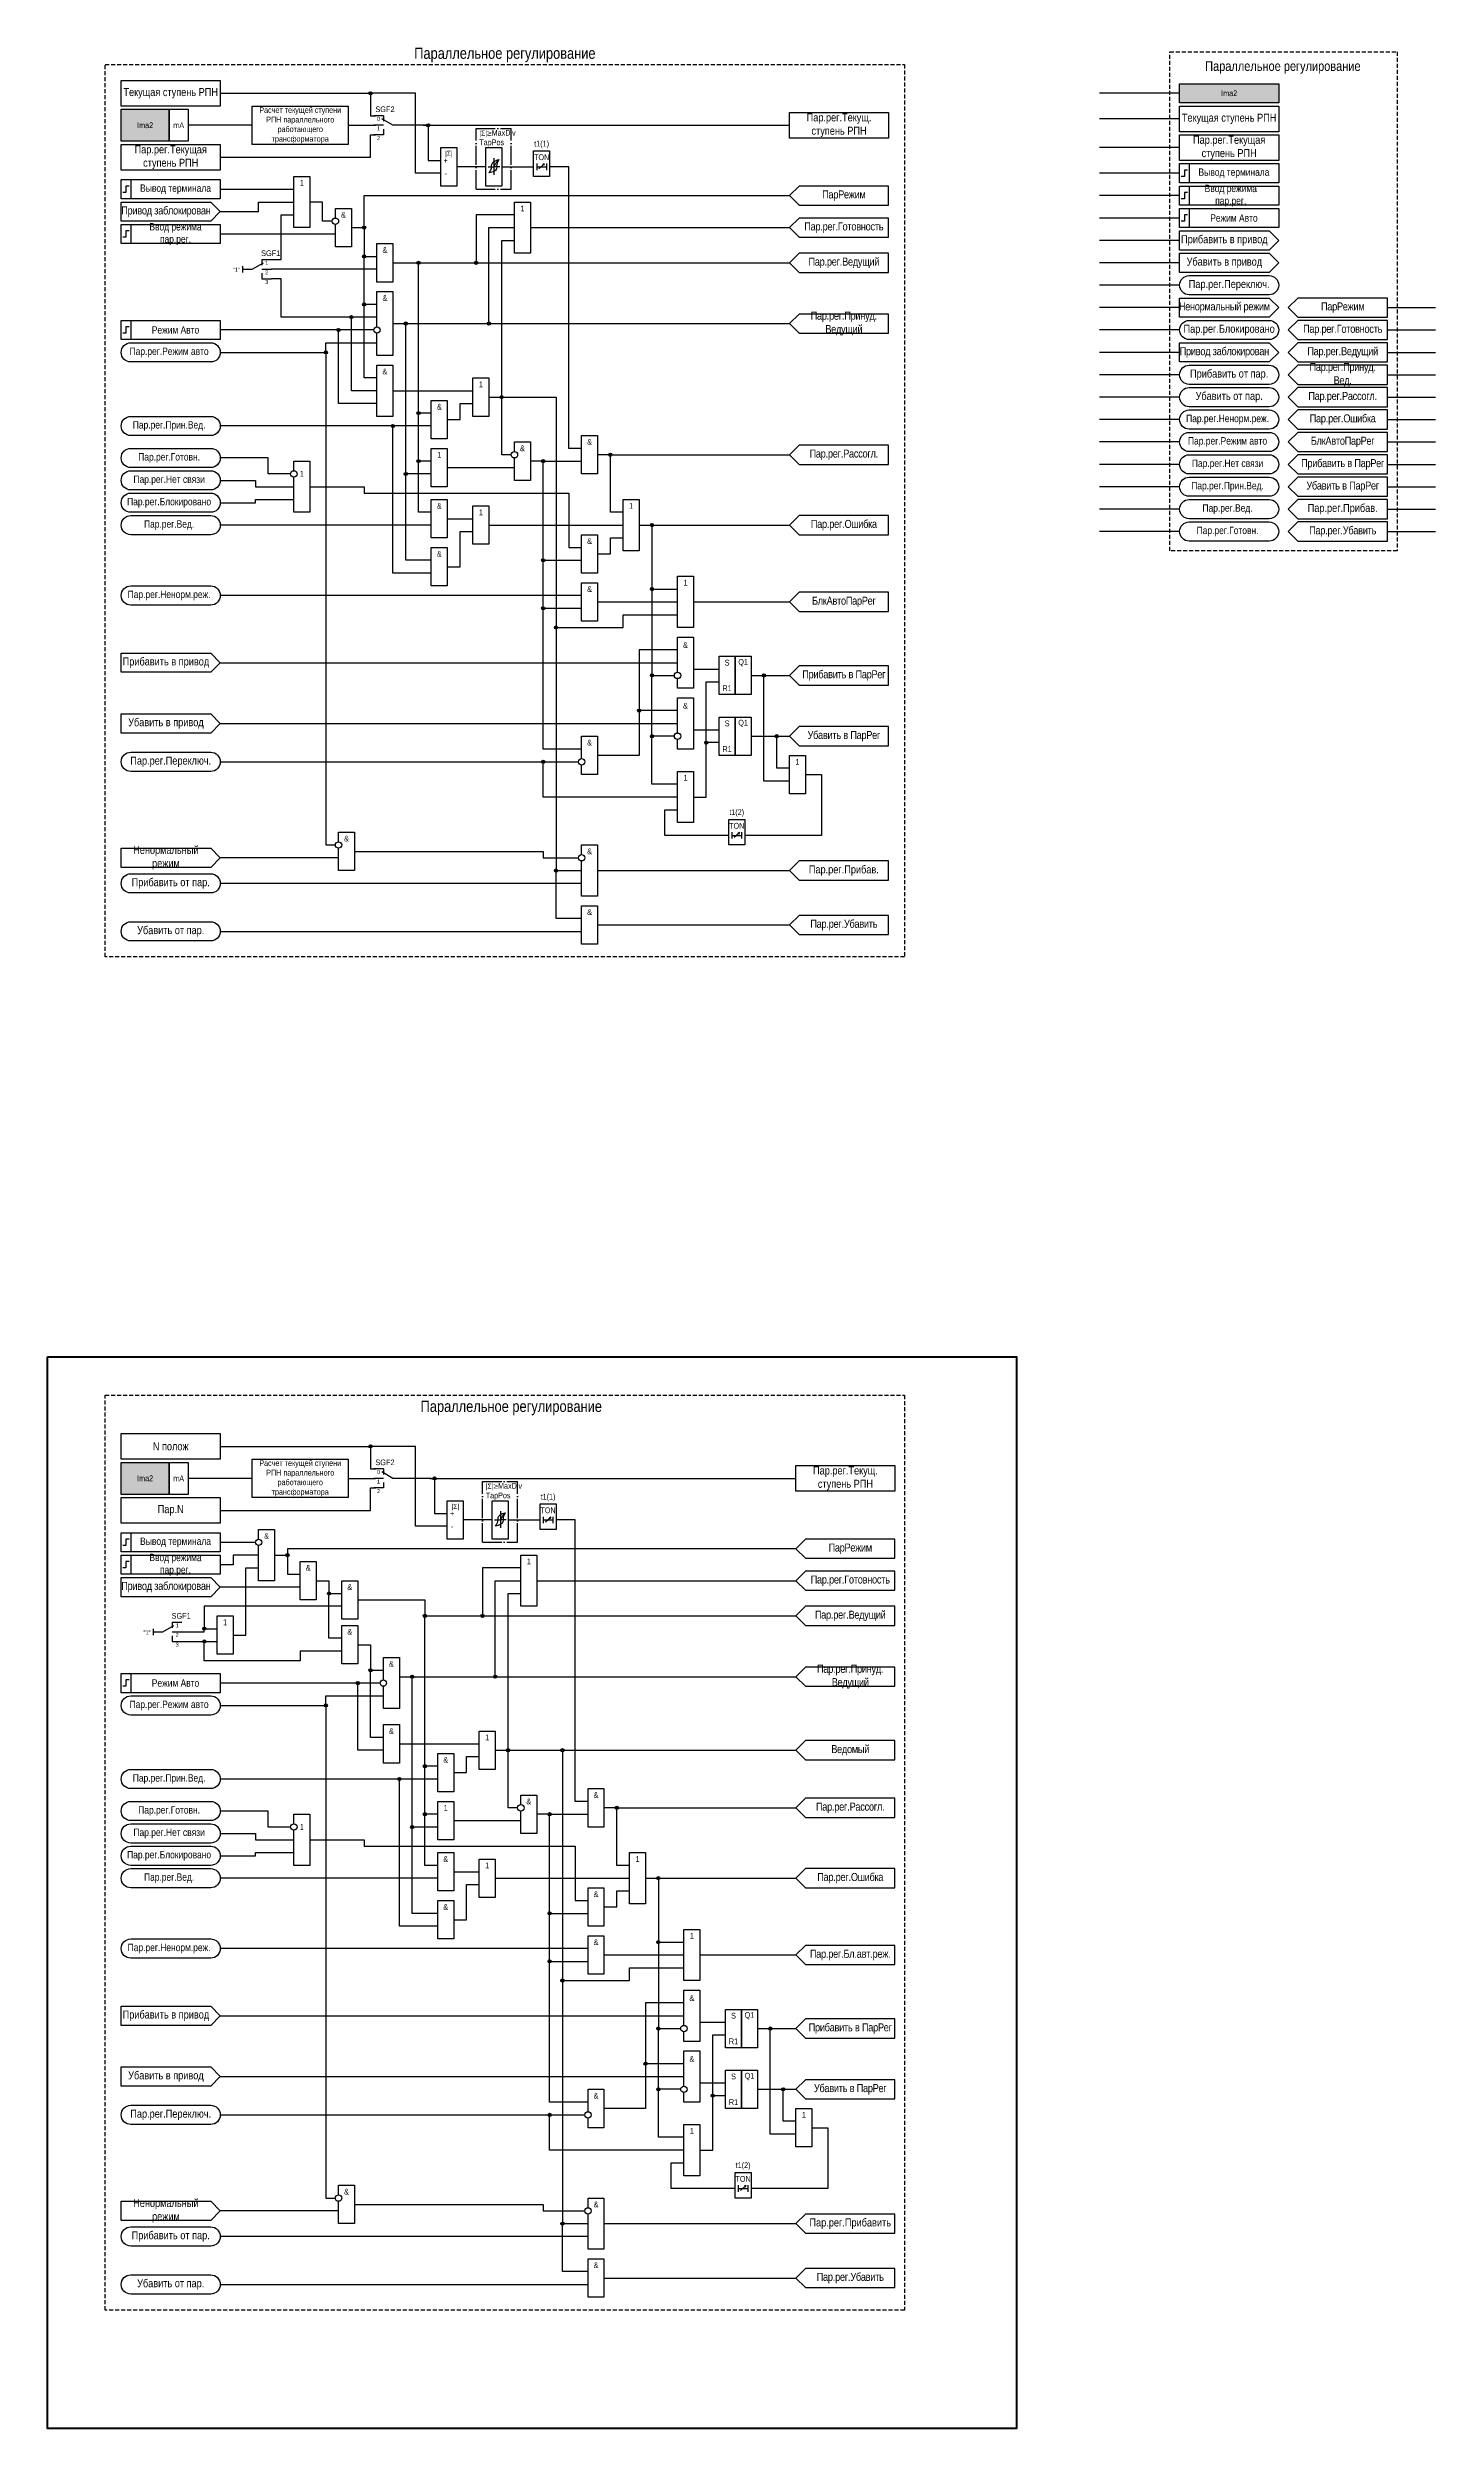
# Model space of a CAD drawing. Header units: millimetres. Extents: x -18 to 416, y -460 to 284.
import ezdxf
from ezdxf.enums import TextEntityAlignment as Align

# ---------------------------------------------------------------- set-up
doc = ezdxf.new("R2010")
doc.units = ezdxf.units.MM
doc.linetypes.add('ACAD_ISO04W100', pattern=[30, 24, -3, 0, -3])
doc.linetypes.add('штриховая2', pattern=[0.375, 0.25, -0.125])
doc.layers.add('TEXT', color=7, linetype='Continuous', lineweight=25, true_color=0xffffff)
doc.layers.add('Основная', color=7, linetype='Continuous')
doc.styles.add('1.8_Gost_RD', font='ARIALN.TTF', dxfattribs={"height": 1.8})
doc.styles.add('2.5_Gost_RD', font='ARIALN.TTF', dxfattribs={"height": 2.5})
doc.styles.add('3.5_Gost_RD', font='ARIALN.TTF', dxfattribs={"height": 3.5})
doc.styles.add('Вывод', font='ARIALN.TTF', dxfattribs={"height": 2.5})
doc.styles.add('Компонент', font='ARIALN.TTF', dxfattribs={"height": 3.5})

msp = doc.modelspace()

# ---------------------------------------------------------------- texts
at = {"color": 30, "style": '3.5_Gost_RD'}
msp.add_text('Параллельное регулирование', height=3, dxfattribs=at).set_placement((344, 277))
at = {"ltscale": 100, "attachment_point": 5}
for s, insert, char_height, width, style in [('Текущая ступень РПН', (20.5, 270), 2.5, 31, '2.5_Gost_RD'), ('Ima2', (351.5, 270), 1.8, 31, '1.8_Gost_RD'), ('Ima2', (12.5, 260), 1.8, 15, '1.8_Gost_RD'), ('mА ', (23, 260), 1.8, 6, '1.8_Gost_RD'), ('Пар.рег.Текущ. ступень РПН', (229.5, 260), 2.5, 31, '2.5_Gost_RD'), ('Текущая ступень РПН', (351.5, 262), 2.5, 31, '2.5_Gost_RD'), ('t1(1)', (136.5, 254), 1.8, 5, '2.5_Gost_RD'), ('Пар.рег.Текущая ступень РПН ', (351.5, 253), 2.5, 31, '2.5_Gost_RD'), ('+', (106.5, 249), 1.8, 5, '2.5_Gost_RD'), ('{\\H0.875x;|Σ|}', (107.5, 251), 1.8, 5, '2.5_Gost_RD'), ('TON', (136.5, 250), 1.8, 5, '2.5_Gost_RD'), ('1', (61.5, 242), 1.8, 5, '2.5_Gost_RD'), ('-', (106.5, 245), 1.8, 5, '2.5_Gost_RD'), ('{\\T0.95;ПарРежим}', (231, 238), 2.5, 28, '2.5_Gost_RD'), ('&', (74.5, 232), 1.8, 5, '2.5_Gost_RD'), ('1', (130.5, 234), 1.8, 5, '2.5_Gost_RD'), ('{\\T0.95;Пар.рег.Готовность}', (231, 228), 2.5, 28, '2.5_Gost_RD'), ('&', (87.5, 221), 1.8, 5, '2.5_Gost_RD'), ('{\\T0.95;Пар.рег.Ведущий}', (231, 217), 2.5, 28, '2.5_Gost_RD'), ('&', (87.5, 206), 1.8, 5, '2.5_Gost_RD'), ('{\\T0.95;Пар.рег.Принуд.\\PВедущий}', (231, 198), 2.5, 28, '2.5_Gost_RD'), ('{\\T0.95;ПарРежим}', (387, 203), 2.5, 28, '2.5_Gost_RD'), ('{\\T0.95;Пар.рег.Готовность}', (387, 196), 2.5, 28, '2.5_Gost_RD'), ('Пар.рег.Режим авто', (20, 189), 2.3, 31, '2.5_Gost_RD'), ('{\\T0.95;Пар.рег.Ведущий}', (387, 189), 2.5, 28, '2.5_Gost_RD'), ('&', (87.5, 183), 1.8, 5, '2.5_Gost_RD'), ('1', (117.5, 179), 1.8, 5, '2.5_Gost_RD'), ('{\\T0.95;Пар.рег.Принуд.\\PВед.}', (387, 182), 2.5, 28, '2.5_Gost_RD'), ('&', (104.5, 172), 1.8, 5, '2.5_Gost_RD'), ('{\\T0.95;Пар.рег.Рассогл.}', (387, 175), 2.5, 28, '2.5_Gost_RD'), ('Пар.рег.Прин.Вед.', (20, 166), 2.3, 31, '2.5_Gost_RD'), ('{\\T0.95;Пар.рег.Ошибка}', (387, 168), 2.5, 28, '2.5_Gost_RD'), ('Пар.рег.Готовн.', (20, 156), 2.3, 31, '2.5_Gost_RD'), ('1', (104.5, 157), 1.8, 5, '2.5_Gost_RD'), ('&', (130.5, 159), 1.8, 5, '2.5_Gost_RD'), ('&', (151.5, 161), 1.8, 5, '2.5_Gost_RD'), ('{\\T0.95;Пар.рег.Рассогл.}', (231, 157), 2.5, 28, '2.5_Gost_RD'), ('{\\T0.95;БлкАвтоПарРег}', (387, 161), 2.5, 28, '2.5_Gost_RD'), ('Пар.рег.Нет связи', (20, 149), 2.3, 31, '2.5_Gost_RD'), ('1', (61.5, 151), 1.8, 5, '2.5_Gost_RD'), ('{\\T0.95;Прибавить в ПарРег}', (387, 154), 2.5, 28, '2.5_Gost_RD'), ('Пар.рег.Блокировано', (20, 142), 2.3, 31, '2.5_Gost_RD'), ('&', (104.5, 141), 1.8, 5, '2.5_Gost_RD'), ('1', (164.5, 141), 1.8, 5, '2.5_Gost_RD'), ('{\\T0.95;Убавить в ПарРег}', (387, 147), 2.5, 28, '2.5_Gost_RD'), ('Пар.рег.Прибав.', (387, 140), 2.5, 28, '2.5_Gost_RD'), ('Пар.рег.Вед.', (20, 135), 2.3, 31, '2.5_Gost_RD'), ('1', (117.5, 139), 1.8, 5, '2.5_Gost_RD'), ('{\\T0.95;Пар.рег.Ошибка}', (231, 135), 2.5, 28, '2.5_Gost_RD'), ('{\\T0.95;Пар.рег.Убавить}', (387, 133), 2.5, 28, '2.5_Gost_RD'), ('&', (104.5, 126), 1.8, 5, '2.5_Gost_RD'), ('&', (151.5, 130), 1.8, 5, '2.5_Gost_RD'), ('Пар.рег.Ненорм.реж.', (20, 113), 2.3, 31, '2.5_Gost_RD'), ('&', (151.5, 115), 1.8, 5, '2.5_Gost_RD'), ('1', (181.5, 117), 1.8, 5, '2.5_Gost_RD'), ('{\\T0.95;БлкАвтоПарРег}', (231, 111), 2.5, 28, '2.5_Gost_RD'), ('&', (181.5, 97.5), 1.8, 5, '2.5_Gost_RD'), ('S', (194.5, 92), 1.8, 5, '2.5_Gost_RD'), ('Q1', (199.5, 92), 1.8, 5, '2.5_Gost_RD'), ('{\\T0.95;Прибавить в ПарРег}', (231, 88), 2.5, 28, '2.5_Gost_RD'), ('R1', (194.5, 84), 1.8, 5, '2.5_Gost_RD'), ('&', (181.5, 78.5), 1.8, 5, '2.5_Gost_RD'), ('&', (151.5, 67), 1.8, 5, '2.5_Gost_RD'), ('S', (194.5, 73), 1.8, 5, '2.5_Gost_RD'), ('Q1', (199.5, 73), 1.8, 5, '2.5_Gost_RD'), ('{\\T0.95;Убавить в ПарРег}', (231, 69), 2.5, 28, '2.5_Gost_RD'), ('R1', (194.5, 65), 1.8, 5, '2.5_Gost_RD'), ('1', (216.5, 61), 1.8, 5, '2.5_Gost_RD'), ('1', (181.5, 56), 1.8, 5, '2.5_Gost_RD'), ('t1(2)', (197.5, 45), 1.8, 5, '2.5_Gost_RD'), ('&', (75.5, 37), 1.8, 5, '2.5_Gost_RD'), ('TON', (197.5, 41), 1.8, 5, '2.5_Gost_RD'), ('&', (151.5, 33), 1.8, 5, '2.5_Gost_RD'), ('Пар.рег.Прибав.', (231, 27), 2.5, 28, '2.5_Gost_RD'), ('&', (151.5, 14), 1.8, 5, '2.5_Gost_RD'), ('{\\T0.95;Пар.рег.Убавить}', (231, 10), 2.5, 28, '2.5_Gost_RD'), ('N полож', (20.5, -153), 2.5, 31, '2.5_Gost_RD'), ('Ima2', (12.5, -163), 1.8, 15, '1.8_Gost_RD'), ('mА ', (23, -163), 1.8, 6, '1.8_Gost_RD'), ('Пар.рег.Текущ. ступень РПН', (231.5, -163), 2.5, 31, '2.5_Gost_RD'), ('{\\H0.875x;|Σ|}', (109.5, -172), 1.8, 5, '2.5_Gost_RD'), ('t1(1)', (138.5, -169), 1.8, 5, '2.5_Gost_RD'), ('+', (108.5, -174), 1.8, 5, '2.5_Gost_RD'), ('-', (108.5, -178), 1.8, 5, '2.5_Gost_RD'), ('TON', (138.5, -173), 1.8, 5, '2.5_Gost_RD'), ('&', (50.5, -181), 1.8, 5, '2.5_Gost_RD'), ('{\\T0.95;ПарРежим}', (233, -185), 2.5, 28, '2.5_Gost_RD'), ('&', (63.5, -191), 1.8, 5, '2.5_Gost_RD'), ('1', (132.5, -189), 1.8, 5, '2.5_Gost_RD'), ('{\\T0.95;Пар.рег.Готовность}', (233, -195), 2.5, 28, '2.5_Gost_RD'), ('&', (76.5, -197), 1.8, 5, '2.5_Gost_RD'), ('1', (37.5, -208), 1.8, 5, '2.5_Gost_RD'), ('{\\T0.95;Пар.рег.Ведущий}', (233, -206), 2.5, 28, '2.5_Gost_RD'), ('&', (76.5, -211), 1.8, 5, '2.5_Gost_RD'), ('&', (89.5, -221), 1.8, 5, '2.5_Gost_RD'), ('{\\T0.95;Пар.рег.Принуд.\\PВедущий}', (233, -225), 2.5, 28, '2.5_Gost_RD'), ('Пар.рег.Режим авто', (20, -234), 2.3, 31, '2.5_Gost_RD'), ('&', (89.5, -242), 1.8, 5, '2.5_Gost_RD'), ('1', (119.5, -244), 1.8, 5, '2.5_Gost_RD'), ('&', (106.5, -251), 1.8, 5, '2.5_Gost_RD'), ('{\\T0.95;Ведомый}', (233, -248), 2.5, 28, '2.5_Gost_RD'), ('Пар.рег.Прин.Вед.', (20, -257), 2.3, 31, '2.5_Gost_RD'), ('Пар.рег.Готовн.', (20, -267), 2.3, 31, '2.5_Gost_RD'), ('1', (106.5, -266), 1.8, 5, '2.5_Gost_RD'), ('&', (132.5, -264), 1.8, 5, '2.5_Gost_RD'), ('&', (153.5, -262), 1.8, 5, '2.5_Gost_RD'), ('{\\T0.95;Пар.рег.Рассогл.}', (233, -266), 2.5, 28, '2.5_Gost_RD'), ('Пар.рег.Нет связи', (20, -274), 2.3, 31, '2.5_Gost_RD'), ('1', (61.5, -272), 1.8, 5, '2.5_Gost_RD'), ('Пар.рег.Блокировано', (20, -281), 2.3, 31, '2.5_Gost_RD'), ('&', (106.5, -282), 1.8, 5, '2.5_Gost_RD'), ('1', (166.5, -282), 1.8, 5, '2.5_Gost_RD'), ('Пар.рег.Вед.', (20, -288), 2.3, 31, '2.5_Gost_RD'), ('1', (119.5, -284), 1.8, 5, '2.5_Gost_RD'), ('{\\T0.95;Пар.рег.Ошибка}', (233, -288), 2.5, 28, '2.5_Gost_RD'), ('&', (106.5, -297), 1.8, 5, '2.5_Gost_RD'), ('&', (153.5, -293), 1.8, 5, '2.5_Gost_RD'), ('1', (183.5, -306), 1.8, 5, '2.5_Gost_RD'), ('Пар.рег.Ненорм.реж.', (20, -310), 2.3, 31, '2.5_Gost_RD'), ('&', (153.5, -308), 1.8, 5, '2.5_Gost_RD'), ('{\\T0.95;Пар.рег.Бл.авт.реж.}', (233, -312), 2.5, 28, '2.5_Gost_RD'), ('&', (183.5, -325.5), 1.8, 5, '2.5_Gost_RD'), ('S', (196.5, -331), 1.8, 5, '2.5_Gost_RD'), ('Q1', (201.5, -331), 1.8, 5, '2.5_Gost_RD'), ('{\\T0.95;Прибавить в ПарРег}', (233, -335), 2.5, 28, '2.5_Gost_RD'), ('R1', (196.5, -339), 1.8, 5, '2.5_Gost_RD'), ('&', (183.5, -344.5), 1.8, 5, '2.5_Gost_RD'), ('S', (196.5, -350), 1.8, 5, '2.5_Gost_RD'), ('Q1', (201.5, -350), 1.8, 5, '2.5_Gost_RD'), ('&', (153.5, -356), 1.8, 5, '2.5_Gost_RD'), ('R1', (196.5, -358), 1.8, 5, '2.5_Gost_RD'), ('{\\T0.95;Убавить в ПарРег}', (233, -354), 2.5, 28, '2.5_Gost_RD'), ('1', (218.5, -362), 1.8, 5, '2.5_Gost_RD'), ('1', (183.5, -367), 1.8, 5, '2.5_Gost_RD'), ('t1(2)', (199.5, -378), 1.8, 5, '2.5_Gost_RD'), ('&', (75.5, -386), 1.8, 5, '2.5_Gost_RD'), ('TON', (199.5, -382), 1.8, 5, '2.5_Gost_RD'), ('&', (153.5, -390), 1.8, 5, '2.5_Gost_RD'), ('Пар.рег.Прибавить', (233, -396), 2.5, 28, '2.5_Gost_RD'), ('&', (153.5, -409), 1.8, 5, '2.5_Gost_RD'), ('{\\T0.95;Пар.рег.Убавить}', (233, -413), 2.5, 28, '2.5_Gost_RD')]:
    msp.add_mtext(s, dxfattribs=dict(at, insert=insert, char_height=char_height, width=width, style=style))
at = {"color": 0, "ltscale": 100, "attachment_point": 5, "style": '2.5_Gost_RD'}
for s, insert, char_height, width in [('{\\C256;Расчет текущей ступени\\PРПН параллельного работающего\\Pтрансформатора}', (61, 260), 1.8, 30), ('{\\C256;Пар.рег.Текущая ступень РПН}', (20.5, 250), 2.5, 31), ('{\\C256;Вывод терминала}', (353, 245), 2.3, 28), ('{\\C256;Вывод терминала}', (22, 240), 2.3, 28), ('{\\C256;Ввод режима\\Pпар.рег.}', (352, 238), 2.3, 28), ('{\\T0.95;\\C256;Привод заблокирован}', (19, 233), 2.5, 28), ('{\\C256;Ввод режима\\Pпар.рег.}', (22, 226), 2.3, 28), ('{\\C256;Пар.рег.Переключ.}', (351.5, 210), 2.5, 31), ('{\\T0.95;\\C256;Ненормальный режим}', (350, 203), 2.5, 28), ('{\\C256;Режим Авто}', (22, 196), 2.3, 28), ('{\\C256;Пар.рег.Блокировано}', (351.5, 196), 2.5, 31), ('{\\T0.95;\\C256;Привод заблокирован}', (350, 189), 2.5, 28), ('{\\C256;Прибавить от пар.}', (351.5, 182), 2.5, 31), ('{\\C256;Убавить от пар.}', (351.5, 175), 2.5, 31), ('{\\C256;Прибавить в привод}', (19, 92), 2.5, 28), ('{\\C256;Убавить в привод}', (19, 73), 2.5, 28), ('{\\C256;Пар.рег.Переключ.}', (20.5, 61), 2.5, 31), ('{\\C256;Ненормальный режим}', (19, 31), 2.5, 28), ('{\\C256;Прибавить от пар.}', (20.5, 23), 2.5, 31), ('{\\C256;Убавить от пар.}', (20.5, 8), 2.5, 31), ('{\\C256;Расчет текущей ступени\\PРПН параллельного работающего\\Pтрансформатора}', (61, -163), 1.8, 30), ('{\\C256;Пар.N}', (20.5, -173), 2.5, 31), ('{\\C256;Вывод терминала}', (22, -183), 2.3, 28), ('{\\C256;Ввод режима\\Pпар.рег.}', (22, -190), 2.3, 28), ('{\\T0.95;\\C256;Привод заблокирован}', (19, -197), 2.5, 28), ('{\\C256;Режим Авто}', (22, -227), 2.3, 28), ('{\\C256;Прибавить в привод}', (19, -331), 2.5, 28), ('{\\C256;Убавить в привод}', (19, -350), 2.5, 28), ('{\\C256;Пар.рег.Переключ.}', (20.5, -362), 2.5, 31), ('{\\C256;Ненормальный режим}', (19, -392), 2.5, 28), ('{\\C256;Прибавить от пар.}', (20.5, -400), 2.5, 31), ('{\\C256;Убавить от пар.}', (20.5, -415), 2.5, 31)]:
    msp.add_mtext(s, dxfattribs=dict(at, insert=insert, char_height=char_height, width=width))
at = {"color": 7, "ltscale": 100, "char_height": 1.8, "attachment_point": 1, "style": '1.8_Gost_RD'}
for insert in [(117, 258.56), (119, -164.44)]:
    msp.add_mtext_dynamic_manual_height_columns('{\\H0.875x;\\C256;|Σ|≥\\H1.1429x;MaxDiv\\PTapPos}', width=11, gutter_width=17.5, heights=[0], dxfattribs=dict(at, insert=insert))
at = {"ltscale": 100, "char_height": 1.25, "attachment_point": 1, "style": '3.5_Gost_RD'}
for insert in [(40, 215.5), (12, -210.5)]:
    msp.add_mtext_dynamic_manual_height_columns('"1"', width=2, gutter_width=17.5, heights=[0], dxfattribs=dict(at, insert=insert))
at = {"layer": 'TEXT', "color": 0, "ltscale": 100, "attachment_point": 5, "style": '2.5_Gost_RD'}
for s, insert, char_height, width in [('{\\C30;Параллельное регулирование}', (125, 282), 3.5, 250), ('{\\C256;Режим Авто}', (353, 231), 2.3, 28), ('{\\C256;Прибавить в привод}', (350, 224), 2.5, 28), ('{\\C256;Убавить в привод}', (350, 217), 2.5, 28), ('{\\C30;Параллельное регулирование}', (127, -141), 3.5, 250)]:
    msp.add_mtext(s, dxfattribs=dict(at, insert=insert, char_height=char_height, width=width))
at = {"layer": 'TEXT', "ltscale": 100, "char_height": 2.3, "width": 31, "attachment_point": 5, "style": '2.5_Gost_RD'}
for s, insert in [('Пар.рег.Ненорм.реж.', (351, 168)), ('Пар.рег.Режим авто', (351, 161)), ('Пар.рег.Нет связи', (351, 154)), ('Пар.рег.Прин.Вед.', (351, 147)), ('Пар.рег.Вед.', (351, 140)), ('Пар.рег.Готовн.', (351, 133))]:
    msp.add_mtext(s, dxfattribs=dict(at, insert=insert))
at = {"layer": 'Основная'}
for tag, text, height, style, p in [('SGF2', '-S', 1.75, 'Компонент', (87.5, 265)), ('0', '2', 1.25, 'Вывод', (85.5, 262)), ('2', '2', 1.25, 'Вывод', (85.5, 256)), ('1', '3', 1.25, 'Вывод', (85.5, 259)), ('SGF1', '-S', 1.75, 'Компонент', (51.77, 220)), ('1', '2', 1.25, 'Вывод', (50.54, 217)), ('2', '3', 1.25, 'Вывод', (50.5, 214)), ('3', '2', 1.25, 'Вывод', (50.54, 211)), ('SGF2', '-S', 1.75, 'Компонент', (87.5, -158)), ('0', '2', 1.25, 'Вывод', (85.5, -161)), ('1', '3', 1.25, 'Вывод', (85.5, -164)), ('2', '2', 1.25, 'Вывод', (85.5, -167)), ('SGF1', '-S', 1.75, 'Компонент', (23.77, -206)), ('1', '2', 1.25, 'Вывод', (22.54, -209)), ('2', '3', 1.25, 'Вывод', (22.5, -212)), ('3', '2', 1.25, 'Вывод', (22.54, -215))]:
    msp.add_attdef(tag, text=text, height=height, dxfattribs=dict(at, style=style)).set_placement(p, align=Align.MIDDLE_CENTER)

# ---------------------------------------------------------------- blocks, each defined once
blk = doc.blocks.new('*U958')
at = {"layer": 'Основная', "color": 0}
blk.add_line((0, 0), (7, 4), dxfattribs=at)
at = {"layer": 'Основная', "ltscale": 0.35}
blk.add_line((6, 6), (6, 2.5), dxfattribs=at)
blk = doc.blocks.new('Точка')
at = {"ltscale": 100}
h = blk.add_hatch(color=256, dxfattribs=at)
h.dxf.hatch_style = 1
edge = h.paths.add_edge_path()
edge.add_arc((0, 0), 0.5, 0, 360)
blk.add_circle((0, 0), 0.5, dxfattribs=at)
blk = doc.blocks.new('*U926')
at = {"layer": 'Основная', "linetype": 'ACAD_ISO04W100', "ltscale": 0.25}
for p, q in [((0, 0), (11, 0)), ((0, -19), (0, 0)), ((11, -19), (11, 0)), ((0, -19), (11, -19))]:
    blk.add_line(p, q, dxfattribs=at)
at = {"layer": 'Основная', "style": 'Компонент'}
blk.add_attdef('ОУ', text='', height=3.5, dxfattribs=at).set_placement((11, 0), align=Align.MIDDLE_CENTER)

# ---------------------------------------------------------------- hatches: boundary and pattern name
at = {"ltscale": 100, "true_color": 0xf7941d}
h = msp.add_hatch(color=30, dxfattribs=at)
h.dxf.hatch_style = 1
h.paths.add_polyline_path([(367, 267), (367, 273), (336, 273), (336, 267)])
h = msp.add_hatch(color=30, dxfattribs=at)
h.dxf.hatch_style = 1
h.paths.add_polyline_path([(5, 265), (20, 265), (20, 255), (5, 255)])
h = msp.add_hatch(color=30, dxfattribs=at)
h.dxf.hatch_style = 1
h.paths.add_polyline_path([(5, -158), (20, -158), (20, -168), (5, -168)])

# ---------------------------------------------------------------- linework, layer by layer
at = {"ltscale": 100}
for p, q in [((336, 270), (311, 270)), ((83.5, 263), (84.5, 263)), ((336, 262), (311, 262)), ((83.5, 260), (84.5, 260)), ((100.5, 260), (90.5, 260)), ((99.5, 260), (214, 260)), ((119, 241), (119, 253)), ((119, 253), (124, 253)), ((124, 253), (124, 247)), ((124, 247), (124, 241)), ((336, 253), (311, 253)), ((124, 241), (119, 241)), ((336, 245), (311, 245)), ((336, 238), (311, 238)), ((336, 231), (311, 231)), ((336, 224), (311, 224)), ((43, 216), (43, 214)), ((336, 217), (311, 217)), ((364, 221), (336, 221)), ((336, 220), (364, 220)), ((43, 215), (45.5, 215)), ((336, 210), (311, 210)), ((336, 203), (311, 203)), ((401, 203), (416, 203)), ((336, 196), (311, 196)), ((364, 200), (336, 200)), ((401, 196), (416, 196)), ((336, 189), (311, 189)), ((401, 189), (416, 189)), ((336, 182), (311, 182)), ((364, 186), (336, 186)), ((401, 182), (416, 182)), ((336, 175), (311, 175)), ((401, 175), (416, 175)), ((401, 175), (416, 175)), ((336, 168), (311, 168)), ((401, 168), (416, 168)), ((336, 161), (311, 161)), ((401, 161), (416, 161)), ((401, 161), (416, 161)), ((336, 154), (311, 154)), ((401, 154), (416, 154)), ((336, 147), (311, 147)), ((401, 147), (416, 147)), ((401, 147), (416, 147)), ((336, 140), (311, 140)), ((401, 140), (416, 140)), ((401, 140), (416, 140)), ((401, 140), (416, 140)), ((336, 133), (311, 133)), ((401, 133), (416, 133)), ((184, 90), (192, 90)), ((33, 89), (5, 89)), ((184, 71), (192, 71)), ((33, 28), (5, 28)), ((83.5, -160), (84.5, -160)), ((83.5, -163), (84.5, -163)), ((102, -163), (90.5, -163)), ((101.5, -163), (216, -163)), ((121, -182), (121, -170)), ((121, -170), (126, -170)), ((126, -170), (126, -176)), ((126, -176), (126, -182)), ((126, -182), (121, -182)), ((15, -210), (15, -212)), ((15, -211), (17.5, -211)), ((33, -334), (5, -334)), ((186, -333), (194, -333)), ((186, -352), (194, -352)), ((33, -395), (5, -395))]:
    msp.add_line(p, q, dxfattribs=at)
at = {"color": 7, "ltscale": 100}
for p, q in [((119.79, 247), (121.6, 247)), ((123.42, 247), (121.6, 247)), ((135.67, 246.41), (137.34, 247.9)), ((137.34, 247.9), (136.82, 247.68)), ((137.34, 247.9), (137.08, 247.43)), ((196.67, 37.41), (198.34, 38.9)), ((198.34, 38.9), (197.82, 38.68)), ((198.34, 38.9), (198.08, 38.43)), ((121.79, -176), (123.6, -176)), ((125.42, -176), (123.6, -176)), ((137.67, -176.59), (139.34, -175.1)), ((139.34, -175.1), (138.82, -175.32)), ((139.34, -175.1), (139.08, -175.57)), ((198.67, -385.59), (200.34, -384.1)), ((200.34, -384.1), (199.82, -384.32)), ((200.34, -384.1), (200.08, -384.57))]:
    msp.add_line(p, q, dxfattribs=at)
for p, q in [((121.6, 249.72), (121.6, 244.52)), ((123.6, -173.28), (123.6, -178.48))]:
    msp.add_line(p, q)
at = {"linetype": 'штриховая2', "ltscale": 5}
for points in [[(333, 283), (404, 283), (404, 127), (333, 127)], [(0, 279), (250, 279), (250, 0), (0, 0)], [(0, -137), (250, -137), (250, -423), (0, -423)]]:
    msp.add_lwpolyline(points, close=True, dxfattribs=at)
at = {"ltscale": 100}
for points in [[(5, 274), (36, 274), (36, 266), (5, 266)], [(336, 273), (367, 273), (367, 267), (336, 267)], [(5, 265), (20, 265), (20, 255), (5, 255)], [(20, 265), (26, 265), (26, 255), (20, 255)], [(46, 266), (76, 266), (76, 254), (46, 254)], [(214, 264), (245, 264), (245, 256), (214, 256)], [(336, 266), (367, 266), (367, 258), (336, 258)], [(5, 254), (36, 254), (36, 246), (5, 246)], [(336, 257), (367, 257), (367, 249), (336, 249)], [(105, 253), (110, 253), (110, 241), (105, 241)], [(134, 252), (139, 252), (139, 244), (134, 244)], [(336, 248), (339, 248), (339, 242), (336, 242)], [(336, 248), (367, 248), (367, 242), (336, 242)], [(5, 243), (8, 243), (8, 237), (5, 237)], [(5, 243), (36, 243), (36, 237), (5, 237)], [(59, 244), (64, 244), (64, 228), (59, 228)], [(245, 235), (245, 241), (217, 241), (214, 238), (217, 235)], [(336, 241), (339, 241), (339, 235), (336, 235)], [(336, 241), (367, 241), (367, 235), (336, 235)], [(128, 236), (133, 236), (133, 220), (128, 220)], [(245, 225), (245, 231), (217, 231), (214, 228), (217, 225)], [(336, 234), (339, 234), (339, 228), (336, 228)], [(336, 234), (367, 234), (367, 228), (336, 228)], [(5, 229), (8, 229), (8, 223), (5, 223)], [(5, 229), (36, 229), (36, 223), (5, 223)], [(85, 223), (90, 223), (90, 211), (85, 211)], [(245, 214), (245, 220), (217, 220), (214, 217), (217, 214)], [(245, 195), (245, 201), (217, 201), (214, 198), (217, 195)], [(401, 200), (401, 206), (373, 206), (370, 203), (373, 200)], [(5, 199), (8, 199), (8, 193), (5, 193)], [(5, 199), (36, 199), (36, 193), (5, 193)], [(401, 193), (401, 199), (373, 199), (370, 196), (373, 193)], [(401, 186), (401, 192), (373, 192), (370, 189), (373, 186)], [(85, 185), (90, 185), (90, 169), (85, 169)], [(115, 181), (120, 181), (120, 169), (115, 169)], [(401, 179), (401, 185), (373, 185), (370, 182), (373, 179)], [(102, 174), (107, 174), (107, 162), (102, 162)], [(401, 172), (401, 178), (373, 178), (370, 175), (373, 172)], [(401, 165), (401, 171), (373, 171), (370, 168), (373, 165)], [(401, 158), (401, 164), (373, 164), (370, 161), (373, 158)], [(102, 159), (107, 159), (107, 147), (102, 147)], [(149, 163), (154, 163), (154, 151), (149, 151)], [(245, 154), (245, 160), (217, 160), (214, 157), (217, 154)], [(401, 151), (401, 157), (373, 157), (370, 154), (373, 151)], [(401, 144), (401, 150), (373, 150), (370, 147), (373, 144)], [(102, 143), (107, 143), (107, 131), (102, 131)], [(162, 143), (167, 143), (167, 127), (162, 127)], [(401, 137), (401, 143), (373, 143), (370, 140), (373, 137)], [(115, 141), (120, 141), (120, 129), (115, 129)], [(245, 132), (245, 138), (217, 138), (214, 135), (217, 132)], [(401, 130), (401, 136), (373, 136), (370, 133), (373, 130)], [(102, 128), (107, 128), (107, 116), (102, 116)], [(149, 132), (154, 132), (154, 120), (149, 120)], [(149, 117), (154, 117), (154, 105), (149, 105)], [(179, 119), (184, 119), (184, 103), (179, 103)], [(245, 108), (245, 114), (217, 114), (214, 111), (217, 108)], [(192, 94), (197, 94), (197, 82), (192, 82)], [(197, 94), (202, 94), (202, 82), (197, 82)], [(245, 85), (245, 91), (217, 91), (214, 88), (217, 85)], [(192, 75), (197, 75), (197, 63), (192, 63)], [(197, 75), (202, 75), (202, 63), (197, 63)], [(245, 66), (245, 72), (217, 72), (214, 69), (217, 66)], [(214, 63), (219, 63), (219, 51), (214, 51)], [(179, 58), (184, 58), (184, 42), (179, 42)], [(195, 43), (200, 43), (200, 35), (195, 35)], [(245, 24), (245, 30), (217, 30), (214, 27), (217, 24)], [(149, 16), (154, 16), (154, 4), (149, 4)], [(245, 7), (245, 13), (217, 13), (214, 10), (217, 7)], [(5, -149), (36, -149), (36, -157), (5, -157)], [(5, -158), (20, -158), (20, -168), (5, -168)], [(20, -158), (26, -158), (26, -168), (20, -168)], [(46, -157), (76, -157), (76, -169), (46, -169)], [(216, -159), (247, -159), (247, -167), (216, -167)], [(5, -169), (36, -169), (36, -177), (5, -177)], [(107, -170), (112, -170), (112, -182), (107, -182)], [(136, -171), (141, -171), (141, -179), (136, -179)], [(5, -180), (8, -180), (8, -186), (5, -186)], [(5, -180), (36, -180), (36, -186), (5, -186)], [(247, -188), (247, -182), (219, -182), (216, -185), (219, -188)], [(5, -187), (8, -187), (8, -193), (5, -193)], [(5, -187), (36, -187), (36, -193), (5, -193)], [(61, -189), (66, -189), (66, -201), (61, -201)], [(130, -187), (135, -187), (135, -203), (130, -203)], [(247, -198), (247, -192), (219, -192), (216, -195), (219, -198)], [(74, -195), (79, -195), (79, -207), (74, -207)], [(35, -206), (40, -206), (40, -218), (35, -218)], [(247, -209), (247, -203), (219, -203), (216, -206), (219, -209)], [(74, -209), (79, -209), (79, -221), (74, -221)], [(247, -228), (247, -222), (219, -222), (216, -225), (219, -228)], [(5, -224), (8, -224), (8, -230), (5, -230)], [(5, -224), (36, -224), (36, -230), (5, -230)], [(87, -240), (92, -240), (92, -252), (87, -252)], [(117, -242), (122, -242), (122, -254), (117, -254)], [(247, -251), (247, -245), (219, -245), (216, -248), (219, -251)], [(104, -249), (109, -249), (109, -261), (104, -261)], [(151, -260), (156, -260), (156, -272), (151, -272)], [(104, -264), (109, -264), (109, -276), (104, -276)], [(247, -269), (247, -263), (219, -263), (216, -266), (219, -269)], [(104, -280), (109, -280), (109, -292), (104, -292)], [(117, -282), (122, -282), (122, -294), (117, -294)], [(164, -280), (169, -280), (169, -296), (164, -296)], [(247, -291), (247, -285), (219, -285), (216, -288), (219, -291)], [(104, -295), (109, -295), (109, -307), (104, -307)], [(151, -291), (156, -291), (156, -303), (151, -303)], [(181, -304), (186, -304), (186, -320), (181, -320)], [(151, -306), (156, -306), (156, -318), (151, -318)], [(247, -315), (247, -309), (219, -309), (216, -312), (219, -315)], [(194, -329), (199, -329), (199, -341), (194, -341)], [(199, -329), (204, -329), (204, -341), (199, -341)], [(247, -338), (247, -332), (219, -332), (216, -335), (219, -338)], [(194, -348), (199, -348), (199, -360), (194, -360)], [(199, -348), (204, -348), (204, -360), (199, -360)], [(247, -357), (247, -351), (219, -351), (216, -354), (219, -357)], [(216, -360), (221, -360), (221, -372), (216, -372)], [(181, -365), (186, -365), (186, -381), (181, -381)], [(197, -380), (202, -380), (202, -388), (197, -388)], [(247, -399), (247, -393), (219, -393), (216, -396), (219, -399)], [(151, -407), (156, -407), (156, -419), (151, -419)], [(247, -416), (247, -410), (219, -410), (216, -413), (219, -416)]]:
    msp.add_lwpolyline(points, close=True, dxfattribs=at)
for points in [[(36, 270), (83, 270), (83, 263), (84, 263)], [(105, 245), (97, 245), (97, 270), (83, 270)], [(87, 263), (87, 261.25)], [(46, 260), (26, 260)], [(36, 250), (83, 250), (83, 257), (84.5, 257)], [(76, 260), (83.5, 260)], [(87, 258.75), (87, 257)], [(101, 260), (101, 249), (105, 249)], [(119, 247), (110, 247)], [(124, 247), (134, 247)], [(135, 248), (135, 246)], [(135, 247), (138, 247)], [(138, 248), (138, 246)], [(149, 159), (145, 159), (145, 247), (139, 247)], [(36, 240), (59, 240)], [(5, 236), (33, 236), (36, 233), (33, 230), (5, 230), (5, 236)], [(36, 233), (48, 233), (48, 236), (59, 236)], [(52, 218), (55, 218), (55, 232), (59, 232)], [(71, 230), (68, 230), (68, 236), (64, 236)], [(72, 231), (72, 234), (77, 234), (77, 222), (72, 222), (72, 229)], [(81, 228), (81, 238), (214, 238)], [(128, 232), (116, 232), (116, 217)], [(72, 226), (36, 226)], [(77, 228), (81, 228), (81, 219), (85, 219)], [(120, 198), (120, 228), (128, 228)], [(124, 175), (124, 224), (128, 224)], [(133, 228), (214, 228)], [(336, 227), (364, 227), (367, 224), (364, 221), (336, 221), (336, 227)], [(49, 218), (49, 216.25)], [(85, 204), (81, 204), (81, 219)], [(90, 217), (214, 217)], [(102, 170), (98, 170), (98, 217)], [(336, 220), (364, 220), (367, 217), (364, 214), (336, 214), (336, 220)], [(49, 213.75), (49, 212)], [(85, 215), (52, 215)], [(85, 200), (55, 200), (55, 212), (52, 212)], [(85, 181), (81, 181), (81, 204)], [(85, 197), (85, 208), (90, 208), (90, 188), (85, 188), (85, 195)], [(336, 206), (364, 206), (367, 203), (364, 200), (336, 200), (336, 206)], [(84, 196), (36, 196)], [(85, 173), (73, 173), (73, 196)], [(85, 177), (77, 177), (77, 200)], [(90, 198), (214, 198)], [(102, 151), (94, 151), (94, 198)], [(36, 189), (69, 189), (69, 192), (85, 192)], [(69, 189), (69, 35), (72, 35)], [(336, 192), (364, 192), (367, 189), (364, 186), (336, 186), (336, 192)], [(90, 177), (115, 177)], [(107, 168), (111, 168), (111, 173), (115, 173)], [(120, 175), (141, 175), (141, 27), (149, 27)], [(127, 157), (124, 157), (124, 175)], [(102, 166), (36, 166)], [(102, 120), (90, 120), (90, 166)], [(102, 155), (98, 155), (98, 170)], [(128, 158), (128, 161), (133, 161), (133, 149), (128, 149), (128, 156)], [(162, 139), (158, 139), (158, 157), (154, 157)], [(158, 157), (214, 157)], [(58, 151), (51, 151), (51, 156), (36, 156)], [(36, 149), (47, 149), (47, 147), (59, 147)], [(59, 152), (59, 155), (64, 155), (64, 139), (59, 139), (59, 150)], [(102, 124), (94, 124), (94, 151)], [(102, 139), (98, 139), (98, 155)], [(107, 153), (128, 153)], [(137, 109), (137, 155), (133, 155)], [(137, 155), (149, 155)], [(36, 142), (47, 142), (47, 143), (59, 143)], [(64, 147), (81, 147), (81, 145), (145, 145), (145, 128), (149, 128)], [(102, 135), (36, 135)], [(107, 137), (115, 137)], [(120, 135), (162, 135)], [(167, 135), (214, 135)], [(171, 135), (171, 115), (179, 115)], [(107, 122), (111, 122), (111, 133), (115, 133)], [(154, 126), (158, 126), (158, 131), (162, 131)], [(137, 124), (149, 124)], [(149, 113), (36, 113)], [(171, 115), (171, 88), (178, 88)], [(137, 109), (149, 109)], [(149, 65), (137, 65), (137, 109)], [(141, 103), (162, 103), (162, 107), (179, 107)], [(154, 111), (179, 111)], [(184, 111), (214, 111)], [(179, 89), (179, 100), (184, 100), (184, 84), (179, 84), (179, 87)], [(5, 95), (33, 95), (36, 92), (33, 89), (5, 89), (5, 95)], [(36, 92), (179, 92)], [(179, 96), (167, 96), (167, 63), (154, 63)], [(178, 69), (171, 69), (171, 88)], [(179, 85), (179, 87)], [(184, 50), (188, 50), (188, 86), (192, 86)], [(202, 88), (214, 88)], [(214, 55), (206, 55), (206, 88)], [(5, 76), (33, 76), (36, 73), (33, 70), (5, 70), (5, 76)], [(179, 77), (167, 77)], [(179, 70), (179, 81), (184, 81), (184, 65), (179, 65), (179, 68)], [(36, 73), (179, 73)], [(149, 62), (149, 69), (154, 69), (154, 57), (149, 57), (149, 60)], [(179, 54), (171, 54), (171, 69)], [(178, 69), (175, 69)], [(179, 66), (179, 68)], [(192, 67), (188, 67)], [(202, 69), (214, 69)], [(214, 59), (210, 59), (210, 69)], [(36, 61), (148, 61)], [(179, 50), (137, 50), (137, 61)], [(219, 57), (224, 57), (224, 38), (200, 38)], [(195, 38), (175, 38), (175, 46), (179, 46)], [(73, 36), (73, 39), (78, 39), (78, 27), (73, 27), (73, 34)], [(196, 39), (196, 37)], [(196, 38), (199, 38)], [(199, 39), (199, 37)], [(5, 34), (33, 34), (36, 31), (33, 28), (5, 28), (5, 34)], [(73, 31), (36, 31)], [(78, 33), (137, 33), (137, 31), (148, 31)], [(149, 32), (149, 35), (154, 35), (154, 19), (149, 19), (149, 30)], [(149, 23), (36, 23)], [(149, 12), (141, 12), (141, 27)], [(154, 27), (214, 27)], [(36, 8), (149, 8)], [(154, 10), (214, 10)], [(36, -153), (83, -153), (83, -160), (84, -160)], [(107, -178), (97, -178), (97, -153), (83, -153)], [(46, -163), (26, -163)], [(76, -163), (83.5, -163)], [(87, -160), (87, -161.75)], [(103, -163), (103, -174), (107, -174)], [(36, -173), (83, -173), (83, -166), (84.5, -166)], [(87, -164.25), (87, -166)], [(121, -176), (112, -176)], [(126, -176), (136, -176)], [(137, -175), (137, -177)], [(137, -176), (140, -176)], [(140, -175), (140, -177)], [(151, -264), (147, -264), (147, -176), (141, -176)], [(36, -183), (47, -183)], [(48, -182), (48, -179), (53, -179), (53, -195), (48, -195), (48, -184)], [(216, -185), (57, -185), (57, -187)], [(48, -187), (40, -187), (40, -190), (36, -190)], [(40, -212), (44, -212), (44, -191), (48, -191)], [(53, -187), (57, -187), (57, -193), (61, -193)], [(130, -191), (118, -191), (118, -206)], [(5, -194), (33, -194), (36, -197), (33, -200), (5, -200), (5, -194)], [(61, -197), (36, -197)], [(66, -195), (70, -195), (70, -199), (74, -199)], [(74, -213), (70, -213), (70, -199)], [(122, -225), (122, -195), (130, -195)], [(126, -248), (126, -199), (130, -199)], [(135, -195), (216, -195)], [(21, -208), (21, -209.75)], [(74, -203), (31, -203), (31, -210)], [(79, -201), (100, -201), (100, -206), (216, -206)], [(104, -253), (100, -253), (100, -206)], [(21, -212.25), (21, -214)], [(24, -211), (31, -211), (31, -210), (35, -210)], [(24, -214), (35, -214)], [(74, -217), (61, -217), (61, -220), (31, -220), (31, -214)], [(79, -215), (83, -215), (83, -223), (87, -223)], [(87, -244), (83, -244), (83, -223)], [(87, -226), (87, -219), (92, -219), (92, -235), (87, -235), (87, -228)], [(86, -227), (36, -227)], [(87, -248), (79, -248), (79, -227)], [(92, -225), (216, -225)], [(104, -272), (96, -272), (96, -225)], [(36, -234), (69, -234), (69, -231), (87, -231)], [(69, -234), (69, -388), (72, -388)], [(104, -268), (100, -268), (100, -253)], [(109, -255), (113, -255), (113, -250), (117, -250)], [(122, -248), (143, -248), (143, -396), (151, -396)], [(129, -266), (126, -266), (126, -248)], [(143, -248), (216, -248)], [(104, -257), (36, -257)], [(104, -303), (92, -303), (92, -257)], [(58, -272), (51, -272), (51, -267), (36, -267)], [(130, -265), (130, -262), (135, -262), (135, -274), (130, -274), (130, -267)], [(164, -284), (160, -284), (160, -266), (156, -266)], [(160, -266), (216, -266)], [(36, -274), (47, -274), (47, -276), (59, -276)], [(59, -271), (59, -268), (64, -268), (64, -284), (59, -284), (59, -273)], [(104, -299), (96, -299), (96, -272)], [(104, -284), (100, -284), (100, -268)], [(109, -270), (130, -270)], [(139, -314), (139, -268), (135, -268)], [(139, -268), (151, -268)], [(36, -281), (47, -281), (47, -280), (59, -280)], [(64, -276), (81, -276), (81, -278), (147, -278), (147, -295), (151, -295)], [(104, -288), (36, -288)], [(109, -286), (117, -286)], [(109, -301), (113, -301), (113, -290), (117, -290)], [(122, -288), (164, -288)], [(169, -288), (216, -288)], [(173, -288), (173, -308), (181, -308)], [(156, -297), (160, -297), (160, -292), (164, -292)], [(139, -299), (151, -299)], [(151, -310), (36, -310)], [(156, -312), (181, -312)], [(173, -308), (173, -335), (180, -335)], [(186, -312), (216, -312)], [(139, -314), (151, -314)], [(151, -358), (139, -358), (139, -314)], [(143, -320), (164, -320), (164, -316), (181, -316)], [(181, -327), (169, -327), (169, -360), (156, -360)], [(181, -334), (181, -323), (186, -323), (186, -339), (181, -339), (181, -336)], [(5, -328), (33, -328), (36, -331), (33, -334), (5, -334), (5, -328)], [(36, -331), (181, -331)], [(180, -354), (173, -354), (173, -335)], [(181, -338), (181, -336)], [(181, -353), (181, -342), (186, -342), (186, -358), (181, -358), (181, -355)], [(186, -373), (190, -373), (190, -337), (194, -337)], [(204, -335), (216, -335)], [(216, -368), (208, -368), (208, -335)], [(5, -347), (33, -347), (36, -350), (33, -353), (5, -353), (5, -347)], [(181, -346), (169, -346)], [(36, -350), (181, -350)], [(151, -361), (151, -354), (156, -354), (156, -366), (151, -366), (151, -363)], [(181, -369), (173, -369), (173, -354)], [(180, -354), (177, -354)], [(181, -357), (181, -355)], [(194, -356), (190, -356)], [(204, -354), (216, -354)], [(216, -364), (212, -364), (212, -354)], [(36, -362), (150, -362)], [(181, -373), (139, -373), (139, -362)], [(221, -366), (226, -366), (226, -385), (202, -385)], [(197, -385), (177, -385), (177, -377), (181, -377)], [(73, -387), (73, -384), (78, -384), (78, -396), (73, -396), (73, -389)], [(198, -384), (198, -386)], [(198, -385), (201, -385)], [(201, -384), (201, -386)], [(5, -389), (33, -389), (36, -392), (33, -395), (5, -395), (5, -389)], [(73, -392), (36, -392)], [(78, -390), (137, -390), (137, -392), (150, -392)], [(151, -391), (151, -388), (156, -388), (156, -404), (151, -404), (151, -393)], [(151, -400), (36, -400)], [(151, -411), (143, -411), (143, -396)], [(156, -396), (216, -396)], [(36, -415), (151, -415)], [(156, -413), (216, -413)]]:
    msp.add_lwpolyline(points, dxfattribs=at)
at = {"lineweight": 30, "ltscale": 100}
for points in [[(338.5, 246), (337.5, 246), (337.5, 244), (336.5, 244)], [(7.5, 241), (6.5, 241), (6.5, 239), (5.5, 239)], [(338.5, 239), (337.5, 239), (337.5, 237), (336.5, 237)], [(338.5, 232), (337.5, 232), (337.5, 230), (336.5, 230)], [(7.5, 227), (6.5, 227), (6.5, 225), (5.5, 225)], [(7.5, 197), (6.5, 197), (6.5, 195), (5.5, 195)], [(7.5, -182), (6.5, -182), (6.5, -184), (5.5, -184)], [(7.5, -189), (6.5, -189), (6.5, -191), (5.5, -191)], [(7.5, -226), (6.5, -226), (6.5, -228), (5.5, -228)]]:
    msp.add_lwpolyline(points, dxfattribs=at)
at = {"ltscale": 100}
for points in [[(339, 207, -1), (339, 213), (364, 213, -1), (364, 207)], [(339, 193, -1), (339, 199), (364, 199, -1), (364, 193)], [(8, 186, -1), (8, 192), (33, 192, -1), (33, 186)], [(339, 179, -1), (339, 185), (364, 185, -1), (364, 179)], [(339, 172, -1), (339, 178), (364, 178, -1), (364, 172)], [(8, 163, -1), (8, 169), (33, 169, -1), (33, 163)], [(339, 165, -1), (339, 171), (364, 171, -1), (364, 165)], [(339, 158, -1), (339, 164), (364, 164, -1), (364, 158)], [(8, 153, -1), (8, 159), (33, 159, -1), (33, 153)], [(339, 151, -1), (339, 157), (364, 157, -1), (364, 151)], [(8, 146, -1), (8, 152), (33, 152, -1), (33, 146)], [(339, 144, -1), (339, 150), (364, 150, -1), (364, 144)], [(8, 139, -1), (8, 145), (33, 145, -1), (33, 139)], [(339, 137, -1), (339, 143), (364, 143, -1), (364, 137)], [(8, 132, -1), (8, 138), (33, 138, -1), (33, 132)], [(339, 130, -1), (339, 136), (364, 136, -1), (364, 130)], [(8, 110, -1), (8, 116), (33, 116, -1), (33, 110)], [(8, 58, -1), (8, 64), (33, 64, -1), (33, 58)], [(8, 20, -1), (8, 26), (33, 26, -1), (33, 20)], [(8, 5, -1), (8, 11), (33, 11, -1), (33, 5)], [(8, -237, -1), (8, -231), (33, -231, -1), (33, -237)], [(8, -260, -1), (8, -254), (33, -254, -1), (33, -260)], [(8, -270, -1), (8, -264), (33, -264, -1), (33, -270)], [(8, -277, -1), (8, -271), (33, -271, -1), (33, -277)], [(8, -284, -1), (8, -278), (33, -278, -1), (33, -284)], [(8, -291, -1), (8, -285), (33, -285, -1), (33, -291)], [(8, -313, -1), (8, -307), (33, -307, -1), (33, -313)], [(8, -365, -1), (8, -359), (33, -359, -1), (33, -365)], [(8, -403, -1), (8, -397), (33, -397, -1), (33, -403)], [(8, -418, -1), (8, -412), (33, -412, -1), (33, -418)]]:
    msp.add_lwpolyline(points, format="xyb", close=True, dxfattribs=at)
at = {"color": 2, "lineweight": 120, "ltscale": 100}
msp.add_lwpolyline([(-18, -125), (285, -125), (285, -460), (-18, -460)], close=True, dxfattribs=at)
at = {"color": 0, "ltscale": 100}
msp.add_lwpolyline([(92, -246), (117, -246)], dxfattribs=at)
at = {"ltscale": 100}
for centre in [(72, 230), (85, 196), (128, 157), (59, 151), (179, 88), (179, 69), (149, 61), (73, 35), (149, 31), (48, -183), (87, -227), (130, -266), (59, -272), (181, -335), (181, -354), (151, -362), (73, -388), (151, -392)]:
    msp.add_circle(centre, 1, dxfattribs=at)
for points in [[(120.8, 246.92), (120.6, 246.13), (120, 245.12)], [(122.48, 246.92), (122.25, 246.13), (121.76, 245.67), (120, 245.12)], [(120.8, 246.92), (120.95, 247.71), (121.44, 248.54), (123.2, 249.26)], [(121.6, 247), (122, 247.72), (122.47, 248.6), (123.2, 249.26)], [(122.48, 246.92), (122.6, 247.71), (122.81, 248.54), (123.2, 249.26)], [(122.8, -176.08), (122.6, -176.87), (122, -177.88)], [(124.48, -176.08), (124.25, -176.87), (123.76, -177.33), (122, -177.88)], [(122.8, -176.08), (122.95, -175.29), (123.44, -174.46), (125.2, -173.74)], [(123.6, -176), (124, -175.28), (124.47, -174.4), (125.2, -173.74)], [(124.48, -176.08), (124.6, -175.29), (124.81, -174.46), (125.2, -173.74)]]:
    msp.add_spline(points, degree=3)
at = {"layer": 'Основная', "color": 0}
for p, q in [((87, 263), (84, 263)), ((87, 260), (84, 260)), ((87, 257), (84, 257)), ((100, 260), (90, 260)), ((49, 218), (52, 218)), ((43, 215), (46, 215)), ((49, 215), (52, 215)), ((49, 212), (52, 212)), ((87, -160), (84, -160)), ((87, -163), (84, -163)), ((100, -163), (90, -163)), ((87, -166), (84, -166)), ((21, -208), (24, -208)), ((15, -211), (18, -211)), ((21, -211), (24, -211)), ((21, -214), (24, -214))]:
    msp.add_line(p, q, dxfattribs=at)

# ---------------------------------------------------------------- block references
at = {"ltscale": 100}
for p in [(83, 270), (101, 260), (81, 228), (81, 219), (98, 217), (116, 217), (81, 204), (73, 196), (77, 200), (94, 198), (120, 198), (69, 189), (124, 175), (90, 166), (98, 170), (158, 157), (94, 151), (98, 155), (137, 155), (171, 135), (137, 124), (171, 115), (137, 109), (141, 103), (171, 88), (206, 88), (167, 77), (171, 69), (188, 67), (210, 69), (137, 61), (141, 27), (83, -153), (103, -163), (57, -187), (70, -199), (100, -206), (118, -206), (31, -210), (31, -214), (83, -223), (79, -227), (96, -225), (122, -225), (69, -234), (100, -253), (126, -248), (143, -248), (92, -257), (100, -268), (139, -268), (160, -266), (96, -272), (173, -288), (139, -299), (173, -308), (139, -314), (143, -320), (173, -335), (208, -335), (169, -346), (173, -354), (190, -356), (212, -354), (139, -362), (143, -396)]:
    msp.add_blockref('Точка', p, dxfattribs=at)
at = {"layer": 'Основная', "ltscale": 0.25, "yscale": 0.5, "zscale": 0.5}
for p, xscale in [((90, 260), -0.5), ((46, 215), 0.5), ((90, -163), -0.5), ((18, -211), 0.5)]:
    msp.add_blockref('*U958', p, dxfattribs=dict(at, xscale=xscale))
at = {"layer": 'Основная', "ltscale": 0.25}
for p in [(116, 259), (118, -164)]:
    msp.add_blockref('*U926', p, dxfattribs=at)

msp.set_redraw_order([(e.dxf.handle, doc.entitydb.next_handle()) for e in msp.query("TEXT MTEXT ATTDEF DIMENSION ARC_DIMENSION")])  # texts and dimensions are drawn at this point

doc.saveas('drawing.dxf')
